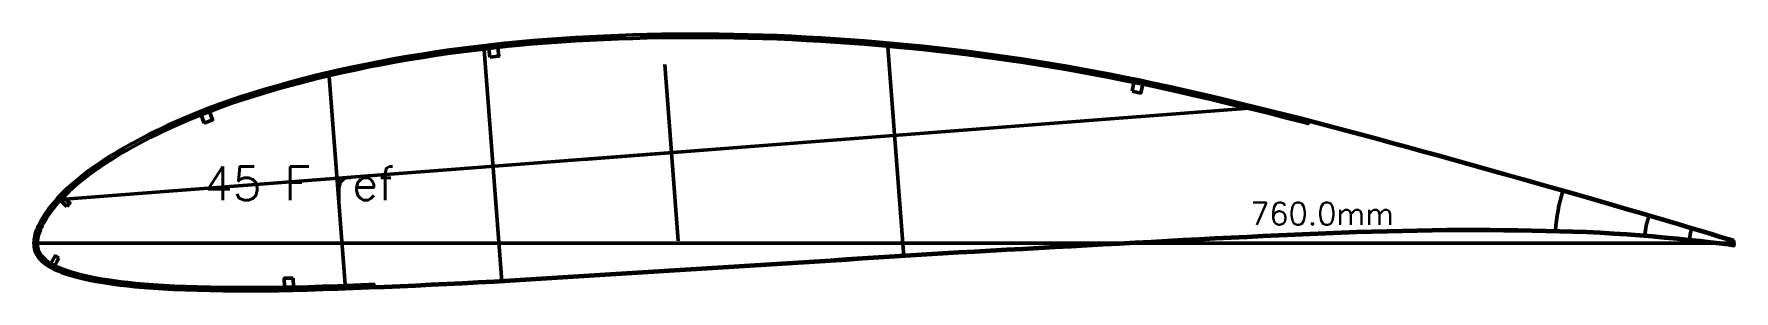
# Model space of a CAD drawing. Header units: metres. Extents: x -405 to 675, y -15418 to 133.
# Drawn here: x -285 to 475, y -8821 to -8707 of the extents above; entities that cross this region are included whole.
import ezdxf
from ezdxf.enums import TextEntityAlignment as Align

# ---------------------------------------------------------------- set-up
doc = ezdxf.new("R2010")
doc.units = ezdxf.units.M
for name, color, linetype, lineweight in [('FoilLayer', 7, 'Continuous', 50), ('RefFoilLayer', 7, 'Continuous', 50), ('StringerLayer', 7, 'Continuous', 50), ('SubLayer', 7, 'Continuous', 50), ('TextLayer', 7, 'Continuous', 50)]:
    doc.layers.add(name, color=color, linetype=linetype, lineweight=lineweight)
doc.styles.add('MSゴシック', font='romans')

msp = doc.modelspace()

# ---------------------------------------------------------------- texts
at = {"layer": 'TextLayer', "style": 'MSゴシック'}
msp.add_text('45 F ref', height=15, dxfattribs=at).set_placement((-209, -8780.82))
msp.add_text('760.0mm', height=10, dxfattribs=at).set_placement((323, -8794.86), align=Align.BOTTOM_RIGHT)

# ---------------------------------------------------------------- linework, layer by layer
at = {"layer": 'FoilLayer'}
msp.add_lwpolyline([(474.86, -8799.29), (472.54, -8798.54), (468.8, -8797.42), (464.76, -8796.17), (460.35, -8794.83), (455.53, -8793.4), (450.35, -8791.87), (444.87, -8790.24), (439.14, -8788.54), (433.24, -8786.8), (427.28, -8785.06), (421.28, -8783.35), (415.19, -8781.57), (409.03, -8779.76), (402.77, -8777.97), (396.41, -8776.15), (389.93, -8774.34), (383.34, -8772.48), (376.64, -8770.59), (369.87, -8768.69), (363.04, -8766.78), (356.2, -8764.86), (349.35, -8762.95), (342.51, -8761.05), (335.67, -8759.16), (328.83, -8757.28), (322.01, -8755.41), (315.21, -8753.56), (308.44, -8751.73), (301.69, -8749.93), (294.94, -8748.15), (288.22, -8746.4), (284.89, -8745.54), (284.62, -8746.55), (281.25, -8745.68), (274.56, -8743.98), (267.88, -8742.3), (261.21, -8740.65), (254.54, -8739.03), (247.87, -8737.43), (241.23, -8735.85), (234.63, -8734.31), (228.08, -8732.81), (221.57, -8731.35), (215.09, -8729.94), (208.64, -8728.58), (202.2, -8727.26), (195.77, -8725.99), (189.36, -8724.77), (182.95, -8723.58), (176.56, -8722.45), (170.16, -8721.36), (163.75, -8720.32), (157.34, -8719.33), (150.91, -8718.37), (144.48, -8717.46), (138.04, -8716.59), (131.59, -8715.76), (125.14, -8714.98), (118.67, -8714.24), (112.18, -8713.54), (105.68, -8712.88), (99.17, -8712.26), (92.65, -8711.68), (86.14, -8711.14), (79.63, -8710.64), (73.13, -8710.18), (66.63, -8709.77), (60.15, -8709.4), (53.67, -8709.07), (47.19, -8708.79), (40.73, -8708.55), (34.27, -8708.36), (27.81, -8708.22), (21.36, -8708.12), (14.92, -8708.07), (8.47, -8708.06), (2.03, -8708.11), (-4.41, -8708.19), (-10.85, -8708.32), (-17.28, -8708.5), (-23.7, -8708.72), (-30.11, -8708.99), (-36.5, -8709.31), (-42.88, -8709.67), (-49.24, -8710.08), (-55.56, -8710.53), (-61.85, -8711.02), (-68.09, -8711.57), (-74.29, -8712.17), (-80.46, -8712.84), (-86.63, -8713.56), (-92.78, -8714.34), (-98.91, -8715.17), (-105.02, -8716.06), (-111.11, -8717), (-117.17, -8717.99), (-123.2, -8719.04), (-129.18, -8720.14), (-135.13, -8721.3), (-141.03, -8722.51), (-146.88, -8723.77), (-152.67, -8725.09), (-158.41, -8726.47), (-164.11, -8727.92), (-169.75, -8729.41), (-175.33, -8730.95), (-180.79, -8732.52), (-186.14, -8734.14), (-191.37, -8735.8), (-196.49, -8737.52), (-201.51, -8739.3), (-206.41, -8741.13), (-211.2, -8743), (-215.86, -8744.92), (-220.39, -8746.86), (-224.77, -8748.84), (-228.99, -8750.84), (-233.04, -8752.84), (-236.91, -8754.82), (-240.56, -8756.78), (-244, -8758.71), (-247.22, -8760.6), (-250.24, -8762.46), (-253.05, -8764.27), (-255.67, -8766.03), (-258.1, -8767.74), (-260.34, -8769.38), (-262.42, -8770.97), (-264.33, -8772.5), (-266.09, -8773.98), (-267.72, -8775.41), (-269.22, -8776.8), (-270.61, -8778.14), (-271.89, -8779.44), (-273.08, -8780.69), (-274.17, -8781.9), (-275.18, -8783.07), (-276.11, -8784.2), (-276.96, -8785.3), (-277.76, -8786.37), (-278.48, -8787.41), (-279.15, -8788.41), (-279.76, -8789.4), (-280.33, -8790.36), (-280.85, -8791.3), (-281.32, -8792.18), (-281.72, -8793.04), (-282.09, -8793.92), (-282.42, -8794.77), (-282.72, -8795.57), (-282.95, -8796.33), (-283.14, -8797.11), (-283.28, -8797.88), (-283.4, -8798.62), (-283.47, -8799.33), (-283.5, -8800.05), (-283.49, -8800.69), (-283.45, -8801.35), (-283.35, -8802), (-283.18, -8802.65), (-282.96, -8803.31), (-282.68, -8803.96), (-282.34, -8804.6), (-281.95, -8805.23), (-281.49, -8805.84), (-280.96, -8806.45), (-280.36, -8807.04), (-279.71, -8807.62), (-279, -8808.18), (-278.23, -8808.73), (-277.39, -8809.25), (-276.5, -8809.76), (-275.53, -8810.25), (-274.49, -8810.72), (-273.37, -8811.19), (-272.18, -8811.65), (-270.91, -8812.1), (-269.56, -8812.56), (-268.12, -8813.01), (-266.59, -8813.46), (-264.95, -8813.9), (-263.19, -8814.33), (-261.3, -8814.76), (-259.27, -8815.18), (-257.07, -8815.61), (-254.7, -8816.03), (-252.14, -8816.45), (-249.37, -8816.86), (-246.37, -8817.26), (-243.12, -8817.63), (-239.58, -8817.97), (-235.74, -8818.3), (-231.58, -8818.62), (-227.12, -8818.9), (-222.36, -8819.16), (-217.3, -8819.37), (-211.93, -8819.54), (-206.3, -8819.67), (-200.45, -8819.78), (-194.43, -8819.85), (-188.29, -8819.88), (-182.06, -8819.86), (-175.72, -8819.78), (-169.24, -8819.65), (-162.64, -8819.49), (-155.95, -8819.29), (-149.17, -8819.07), (-142.31, -8818.82), (-135.38, -8818.55), (-133.06, -8818.46), (-133.02, -8819.51), (-128.38, -8819.33), (-121.42, -8819.04), (-114.46, -8818.73), (-107.48, -8818.4), (-100.48, -8818.05), (-93.44, -8817.68), (-86.39, -8817.31), (-79.34, -8816.93), (-72.31, -8816.53), (-65.26, -8816.1), (-58.18, -8815.67), (-51.07, -8815.22), (-43.94, -8814.78), (-36.79, -8814.34), (-29.64, -8813.89), (-22.47, -8813.44), (-15.28, -8812.98), (-8.09, -8812.53), (-0.9, -8812.07), (6.3, -8811.63), (13.5, -8811.18), (20.68, -8810.73), (27.87, -8810.27), (35.07, -8809.81), (42.26, -8809.35), (49.45, -8808.9), (56.65, -8808.45), (63.84, -8808), (71.04, -8807.55), (78.23, -8807.09), (85.42, -8806.62), (92.6, -8806.16), (99.78, -8805.71), (106.95, -8805.26), (114.11, -8804.82), (121.28, -8804.39), (128.44, -8803.96), (135.59, -8803.54), (142.74, -8803.12), (149.88, -8802.72), (157.05, -8802.33), (164.23, -8801.94), (171.41, -8801.55), (178.59, -8801.15), (185.78, -8800.75), (192.96, -8800.35), (200.13, -8799.96), (207.31, -8799.58), (214.49, -8799.2), (221.66, -8798.81), (228.81, -8798.43), (235.95, -8798.05), (243.07, -8797.69), (250.2, -8797.34), (257.33, -8796.99), (264.46, -8796.65), (271.55, -8796.31), (278.59, -8795.98), (285.58, -8795.68), (292.55, -8795.4), (299.48, -8795.13), (306.35, -8794.87), (313.15, -8794.65), (319.91, -8794.48), (326.66, -8794.33), (333.39, -8794.2), (340.05, -8794.07), (346.59, -8793.96), (353.01, -8793.91), (359.41, -8793.94), (365.8, -8793.97), (372.14, -8793.99), (378.39, -8794.06), (384.61, -8794.2), (390.82, -8794.34), (396.96, -8794.45), (403.02, -8794.6), (409.05, -8794.86), (415.12, -8795.17), (421.16, -8795.48), (427.05, -8795.81), (432.82, -8796.26), (438.56, -8796.76), (444.2, -8797.29), (449.64, -8797.81), (454.83, -8798.34), (459.74, -8798.89), (464.34, -8799.4), (468.62, -8799.9), (472.57, -8800.37), (475.01, -8800.69)], close=True, dxfattribs=at)
at = {"layer": 'RefFoilLayer'}
msp.add_lwpolyline([(475, -8798.86), (472.67, -8798.11), (468.94, -8796.99), (464.89, -8795.74), (460.47, -8794.4), (455.66, -8792.97), (450.48, -8791.44), (445, -8789.81), (439.26, -8788.11), (433.36, -8786.37), (427.4, -8784.63), (421.4, -8782.92), (415.32, -8781.14), (409.16, -8779.33), (402.89, -8777.53), (396.53, -8775.72), (390.06, -8773.9), (383.46, -8772.05), (376.76, -8770.16), (369.99, -8768.26), (363.17, -8766.35), (356.32, -8764.43), (349.47, -8762.52), (342.63, -8760.62), (335.78, -8758.72), (328.95, -8756.84), (322.12, -8754.98), (315.33, -8753.12), (308.56, -8751.3), (301.8, -8749.5), (295.06, -8747.72), (288.33, -8745.96), (281.62, -8744.23), (274.92, -8742.52), (268.24, -8740.84), (261.57, -8739.19), (254.89, -8737.57), (248.22, -8735.97), (241.57, -8734.39), (234.96, -8732.85), (228.4, -8731.34), (221.89, -8729.88), (215.4, -8728.47), (208.94, -8727.11), (202.49, -8725.79), (196.06, -8724.52), (189.63, -8723.29), (183.22, -8722.11), (176.81, -8720.97), (170.4, -8719.88), (163.98, -8718.84), (157.56, -8717.84), (151.12, -8716.89), (144.68, -8715.97), (138.23, -8715.1), (131.77, -8714.27), (125.31, -8713.49), (118.83, -8712.75), (112.33, -8712.05), (105.82, -8711.39), (99.3, -8710.77), (92.78, -8710.19), (86.25, -8709.64), (79.74, -8709.14), (73.22, -8708.69), (66.72, -8708.27), (60.22, -8707.9), (53.73, -8707.57), (47.25, -8707.29), (40.77, -8707.06), (34.3, -8706.86), (27.83, -8706.72), (21.37, -8706.62), (14.92, -8706.57), (8.46, -8706.56), (2.01, -8706.61), (-4.44, -8706.69), (-10.89, -8706.82), (-17.33, -8707), (-23.76, -8707.22), (-30.18, -8707.49), (-36.58, -8707.81), (-42.97, -8708.17), (-49.34, -8708.58), (-55.68, -8709.03), (-61.98, -8709.53), (-68.23, -8710.08), (-74.45, -8710.68), (-80.64, -8711.35), (-86.81, -8712.07), (-92.98, -8712.85), (-99.13, -8713.69), (-105.25, -8714.57), (-111.35, -8715.52), (-117.43, -8716.51), (-123.47, -8717.56), (-129.47, -8718.67), (-135.43, -8719.83), (-141.35, -8721.04), (-147.21, -8722.31), (-153.02, -8723.63), (-158.78, -8725.02), (-164.49, -8726.47), (-170.15, -8727.97), (-175.74, -8729.51), (-181.23, -8731.08), (-186.6, -8732.71), (-191.85, -8734.38), (-197, -8736.11), (-202.03, -8737.89), (-206.96, -8739.73), (-211.77, -8741.61), (-216.45, -8743.54), (-221, -8745.5), (-225.41, -8747.49), (-229.65, -8749.5), (-233.73, -8751.51), (-237.61, -8753.5), (-241.29, -8755.47), (-244.76, -8757.42), (-248.01, -8759.33), (-251.05, -8761.2), (-253.89, -8763.03), (-256.53, -8764.81), (-258.98, -8766.53), (-261.25, -8768.19), (-263.36, -8769.8), (-265.3, -8771.35), (-267.09, -8772.86), (-268.74, -8774.31), (-270.26, -8775.72), (-271.67, -8777.09), (-272.98, -8778.41), (-274.19, -8779.68), (-275.31, -8780.92), (-276.34, -8782.12), (-277.29, -8783.28), (-278.17, -8784.41), (-278.98, -8785.51), (-279.73, -8786.58), (-280.43, -8787.62), (-281.06, -8788.64), (-281.64, -8789.63), (-282.18, -8790.6), (-282.67, -8791.54), (-283.11, -8792.46), (-283.49, -8793.37), (-283.84, -8794.26), (-284.15, -8795.13), (-284.41, -8795.99), (-284.61, -8796.83), (-284.77, -8797.66), (-284.89, -8798.47), (-284.97, -8799.27), (-285, -8800.05), (-284.99, -8800.82), (-284.93, -8801.59), (-284.8, -8802.37), (-284.6, -8803.14), (-284.34, -8803.91), (-284, -8804.67), (-283.61, -8805.41), (-283.14, -8806.13), (-282.61, -8806.84), (-282.01, -8807.51), (-281.35, -8808.17), (-280.63, -8808.8), (-279.86, -8809.41), (-279.02, -8810), (-278.13, -8810.56), (-277.17, -8811.1), (-276.15, -8811.61), (-275.07, -8812.11), (-273.91, -8812.59), (-272.69, -8813.06), (-271.39, -8813.53), (-270.01, -8813.99), (-268.54, -8814.45), (-266.98, -8814.9), (-265.31, -8815.36), (-263.52, -8815.8), (-261.61, -8816.23), (-259.55, -8816.66), (-257.33, -8817.08), (-254.94, -8817.51), (-252.36, -8817.94), (-249.56, -8818.35), (-246.54, -8818.75), (-243.27, -8819.12), (-239.71, -8819.47), (-235.85, -8819.8), (-231.68, -8820.11), (-227.2, -8820.4), (-222.42, -8820.66), (-217.34, -8820.87), (-211.97, -8821.04), (-206.33, -8821.17), (-200.46, -8821.28), (-194.44, -8821.35), (-188.29, -8821.38), (-182.04, -8821.36), (-175.69, -8821.28), (-169.2, -8821.15), (-162.59, -8820.98), (-155.9, -8820.79), (-149.12, -8820.57), (-142.25, -8820.31), (-135.32, -8820.05), (-128.36, -8819.78), (-121.4, -8819.49), (-114.44, -8819.18), (-107.46, -8818.85), (-100.45, -8818.5), (-93.41, -8818.13), (-86.36, -8817.76), (-79.32, -8817.37), (-72.28, -8816.97), (-65.23, -8816.55), (-58.15, -8816.11), (-51.04, -8815.67), (-43.91, -8815.23), (-36.76, -8814.79), (-29.61, -8814.34), (-22.44, -8813.89), (-15.25, -8813.43), (-8.06, -8812.98), (-0.87, -8812.52), (6.33, -8812.07), (13.52, -8811.63), (20.71, -8811.18), (27.9, -8810.72), (35.09, -8810.26), (42.29, -8809.8), (49.48, -8809.35), (56.68, -8808.9), (63.87, -8808.45), (71.06, -8808), (78.26, -8807.54), (85.45, -8807.07), (92.63, -8806.61), (99.8, -8806.16), (106.97, -8805.71), (114.14, -8805.27), (121.31, -8804.84), (128.47, -8804.41), (135.62, -8803.99), (142.76, -8803.57), (149.91, -8803.17), (157.07, -8802.78), (164.25, -8802.39), (171.43, -8802), (178.62, -8801.6), (185.8, -8801.2), (192.98, -8800.8), (200.16, -8800.41), (207.34, -8800.03), (214.51, -8799.65), (221.68, -8799.26), (228.83, -8798.88), (235.97, -8798.5), (243.09, -8798.14), (250.22, -8797.79), (257.36, -8797.44), (264.48, -8797.1), (271.57, -8796.76), (278.61, -8796.43), (285.6, -8796.13), (292.57, -8795.85), (299.5, -8795.58), (306.36, -8795.32), (313.16, -8795.1), (319.92, -8794.93), (326.67, -8794.78), (333.4, -8794.65), (340.06, -8794.52), (346.6, -8794.41), (353.01, -8794.36), (359.4, -8794.39), (365.8, -8794.42), (372.13, -8794.44), (378.38, -8794.51), (384.6, -8794.65), (390.81, -8794.79), (396.95, -8794.9), (403, -8795.05), (409.02, -8795.31), (415.1, -8795.62), (421.13, -8795.93), (427.01, -8796.26), (432.78, -8796.7), (438.52, -8797.21), (444.15, -8797.74), (449.6, -8798.26), (454.78, -8798.79), (459.69, -8799.34), (464.29, -8799.84), (468.57, -8800.34), (472.51, -8800.82), (474.95, -8801.14)], close=True, dxfattribs=at)
at = {"layer": 'StringerLayer'}
for points in [[(-81.2, -8716.94), (-77.22, -8716.51), (-77.65, -8712.54), (-81.63, -8712.96), (-81.2, -8716.94)], [(205.91, -8732.09), (209.82, -8732.92), (210.65, -8729), (206.73, -8728.18), (205.91, -8732.09)], [(-208.86, -8746.38), (-205.13, -8744.92), (-206.59, -8741.2), (-210.32, -8742.66), (-208.86, -8746.38)], [(-270.29, -8783.57), (-268.92, -8782.12), (-271.82, -8779.37), (-273.2, -8780.82), (-270.29, -8783.57)], [(-273.83, -8806.67), (-275.57, -8805.69), (-277.54, -8809.17), (-275.79, -8810.15), (-273.83, -8806.67)], [(-169.11, -8815.65), (-173.11, -8815.73), (-173.03, -8819.73), (-169.03, -8819.64), (-169.11, -8815.65)]]:
    msp.add_lwpolyline(points, dxfattribs=at)
at = {"layer": 'SubLayer'}
for p, q in [((-83.92, -8711.73), (-75.8, -8817.18)), ((96.52, -8710.52), (103.86, -8805.91)), ((-153.2, -8723.68), (-145.76, -8820.44)), ((-3.04, -8720.11), (3.04, -8798.99)), ((262.28, -8739.37), (-275.13, -8780.72)), ((-39.18, -8762.57), (39.18, -8756.54)), ((-285, -8800), (475, -8800))]:
    msp.add_line(p, q, dxfattribs=at)
for radius, start, end in [(80, 163.0958, 176.00081), (40, 162.35837, 174.92509), (20, 161.22366, 175.32484)]:
    msp.add_arc((475, -8800), radius, start, end, dxfattribs=at)

msp.set_redraw_order([(e.dxf.handle, doc.entitydb.next_handle()) for e in msp.query("TEXT MTEXT ATTDEF DIMENSION ARC_DIMENSION")])  # texts and dimensions are drawn at this point

doc.saveas('drawing.dxf')
